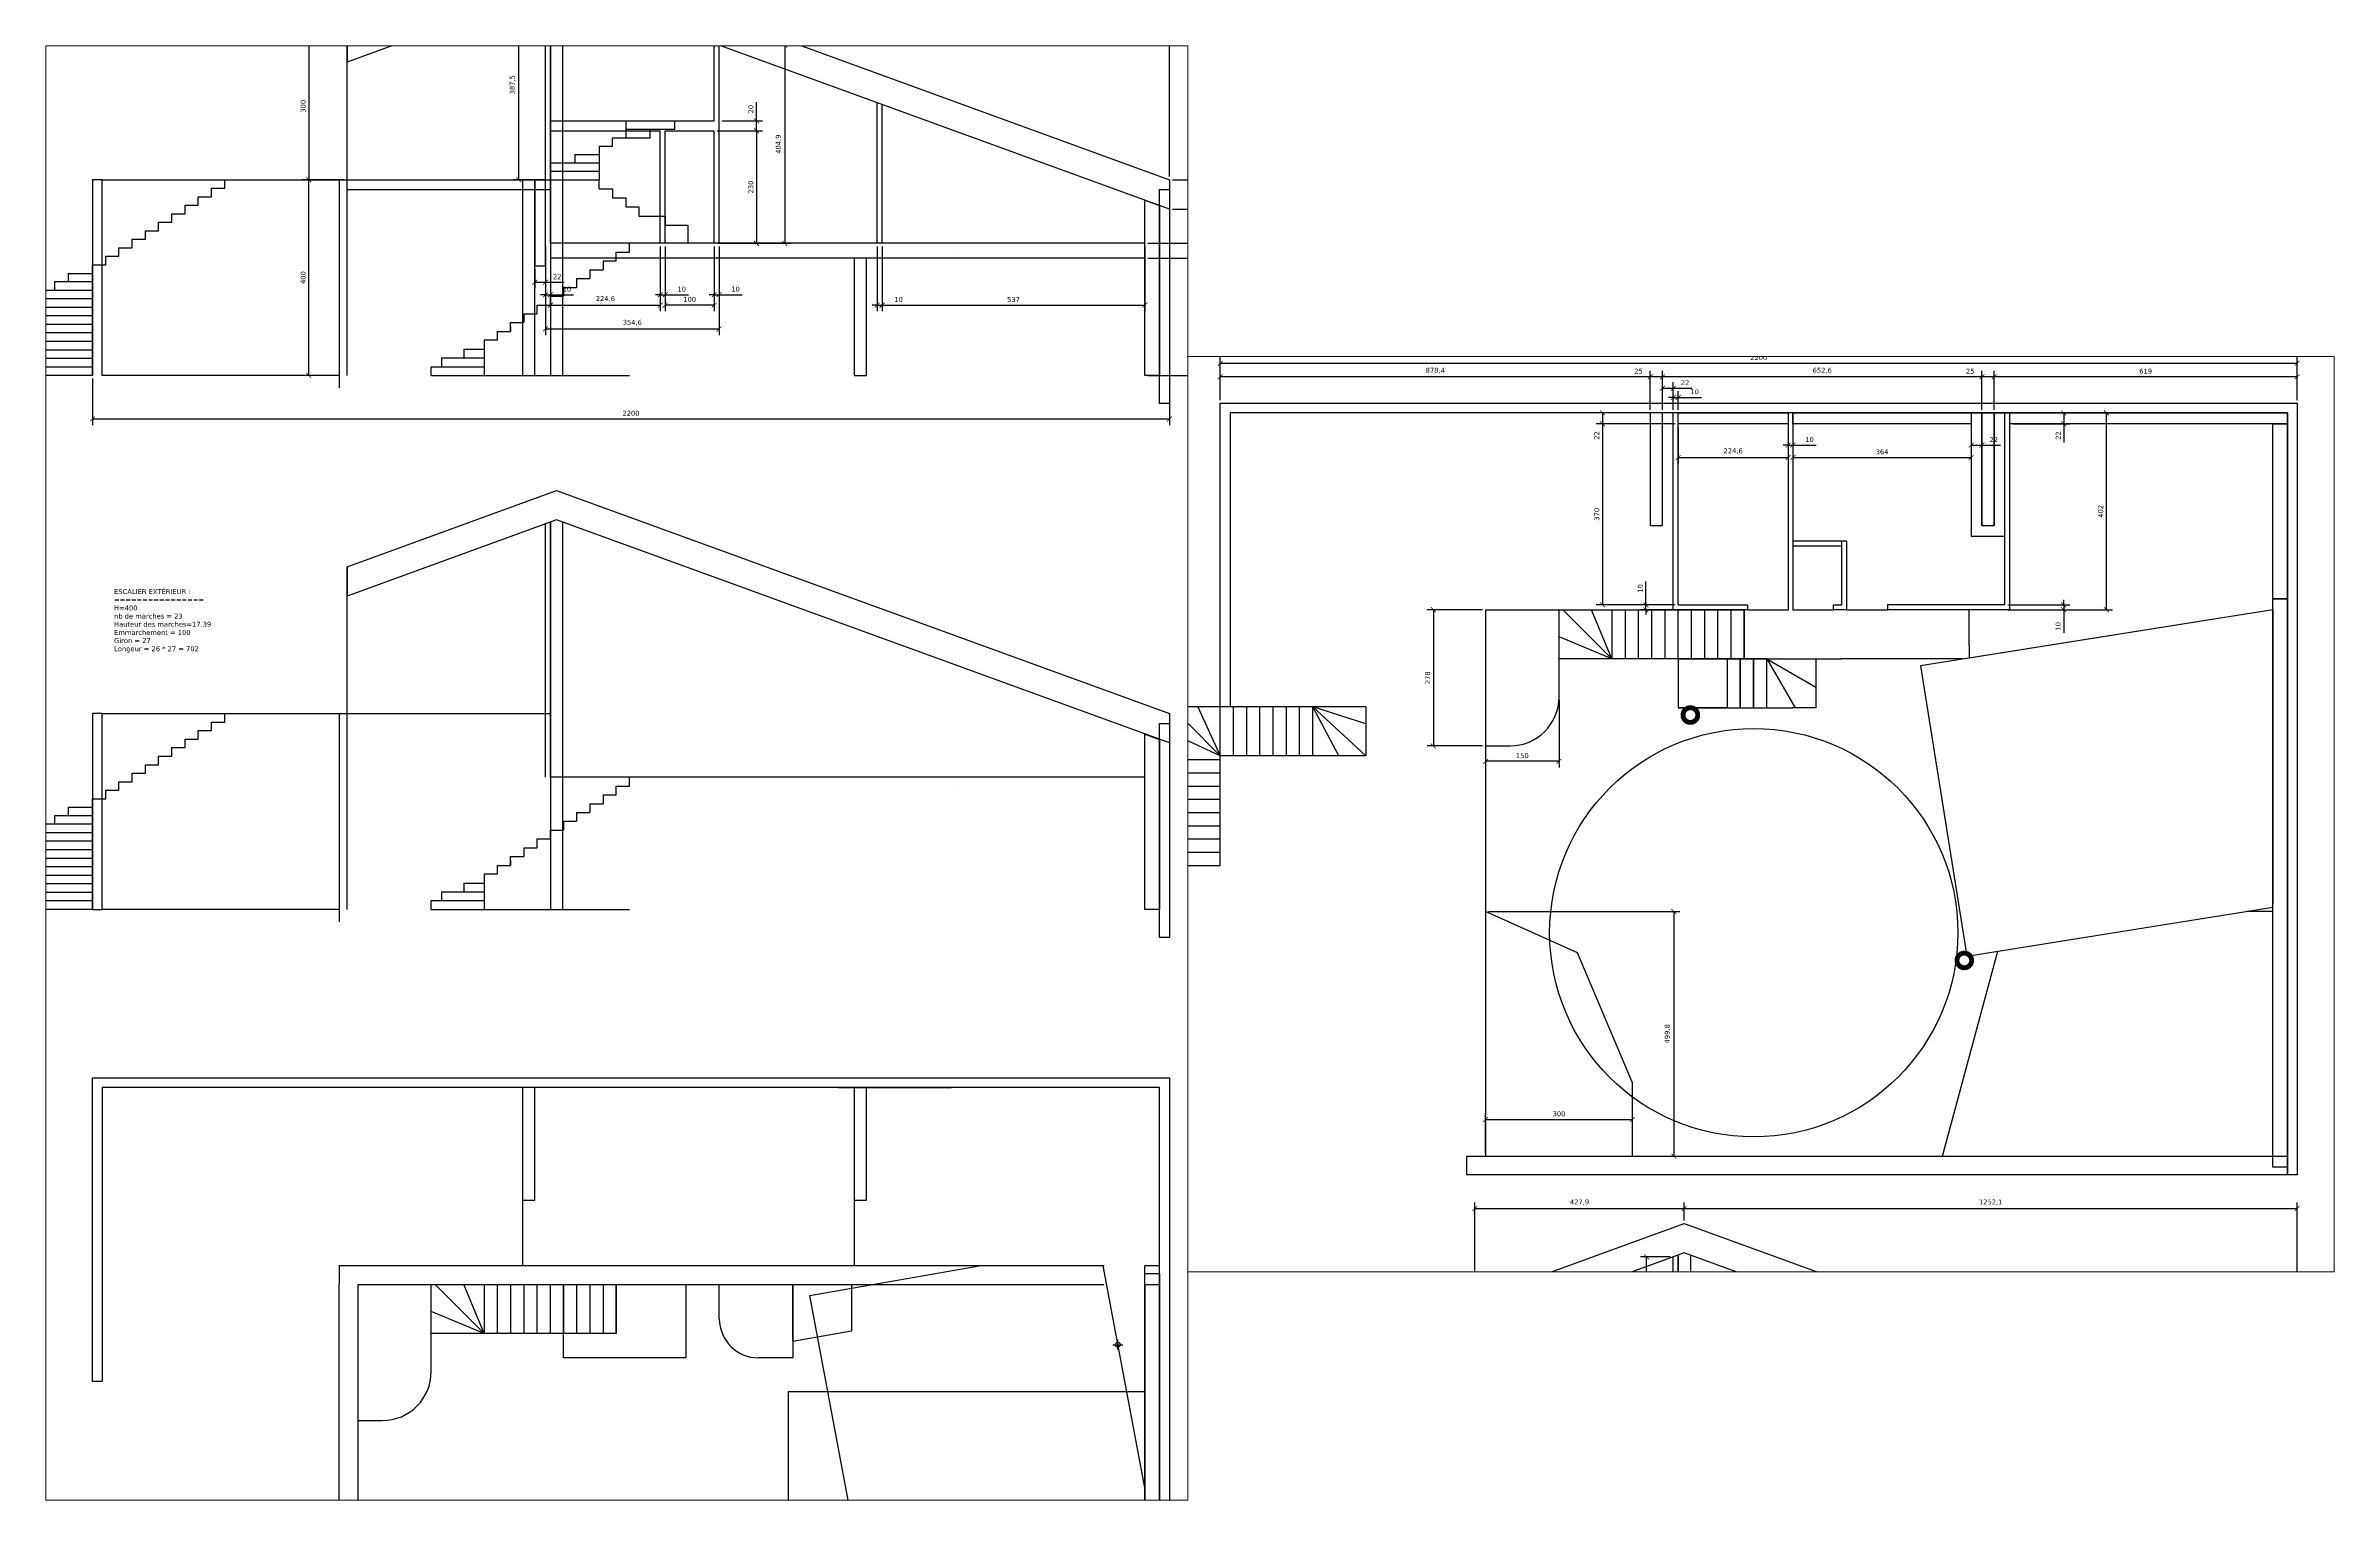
# Paper-space layout 'Layout1' of a CAD drawing. Header units: centimetres. Extents: x -23 to 444, y 0 to 297.
# The model-space entities are those that its viewports show. They can reach past a viewport. Long polylines and large blocks are cut down to what shows.
import ezdxf

# ---------------------------------------------------------------- set-up
doc = ezdxf.new("R2010")
doc.units = ezdxf.units.CM
doc.header["$PDMODE"] = 34
doc.header["$PDSIZE"] = 100
for name, color, linetype in [('A-FP 1', 2, 'Continuous'), ('A-POTEAU', 44, 'Continuous'), ('A-Roof', 2, 'Continuous'), ('A-Wall', 30, 'Continuous'), ('AC-Calcul ratios', 4, 'Continuous'), ('Dimensions', 6, 'Continuous'), ('DONUT', 240, 'Continuous'), ('DRAFTS', 6, 'Continuous'), ('E-STAIRS', 22, 'Continuous'), ('I-Cloison', 11, 'Continuous'), ('I-STAIRS', 44, 'Continuous'), ('IS-Ouate', 253, 'Continuous'), ('Isolant pourtour radier', 36, 'Continuous'), ('Meubles', 3, 'Continuous'), ('Mur de soutenement', 1, 'Continuous'), ('Portes', 3, 'Continuous'), ('Title Block', 250, 'Continuous'), ('trash', 4, 'Continuous')]:
    doc.layers.add(name, color=color, linetype=linetype)
doc.layers.add('canalisations', color=1, linetype='Continuous', true_color=0xff0000)
doc.styles.add('Seb', font='Verdana.ttf')
doc.dimstyles.new('d', dxfattribs={"dimtxt": 1, "dimasz": 1, "dimexe": 1.25, "dimexo": 0.625, "dimtad": 1, "dimdec": 1, "dimlfac": 0.1, "dimtxsty": 'Seb', "dimblk": 'ARCHTICK', "dimblk1": 'ARCHTICK', "dimblk2": 'ARCHTICK', "dimcen": 2.5, "dimclrd": 256, "dimclre": 256, "dimadec": 0, "dimazin": 0, "dimtfac": 1, "dimtdec": 1, "dimtmove": 0, "dimatfit": 3, "dimldrblk": 'ARCHTICK', "dimfxl": 1, "dimlwd": -1, "dimlwe": -1, "dimarcsym": 0})

# ---------------------------------------------------------------- blocks, each defined once
blk = doc.blocks.new('A$C85e816c1')
at = {"layer": 'DONUT', "const_width": 100}
blk.add_lwpolyline([(-150, 0, 1), (150, 0, 1)], format="xyb", close=True, dxfattribs=at)
blk = doc.blocks.new('_ArchTick')
at = {"color": 0, "linetype": 'ByBlock', "const_width": 0.15}
blk.add_lwpolyline([(-0.5, -0.5), (0.5, 0.5)], dxfattribs=at)
blk = doc.blocks.new('*D53')
at = {"layer": 'Defpoints', "color": 0, "transparency": 16777216}
for p in [(55586, 24948), (77586, 24948), (77586, 24062)]:
    blk.add_point(p, dxfattribs=at)
at = {"layer": 'Dimensions', "transparency": 16777216}
for p, q in [((55586, 24885), (55586, 23937)), ((77586, 24885), (77586, 23937)), ((55586, 24062), (77586, 24062))]:
    blk.add_line(p, q, dxfattribs=at)
at = {"layer": 'Dimensions', "transparency": 16777216, "xscale": 100, "yscale": 100, "zscale": 100, "rotation": 180}
blk.add_blockref('_ArchTick', (55586, 24062), dxfattribs=at)
at = {"layer": 'Dimensions', "transparency": 16777216, "xscale": 100, "yscale": 100, "zscale": 100}
blk.add_blockref('_ArchTick', (77586, 24062), dxfattribs=at)
at = {"layer": 'Dimensions', "color": 0, "transparency": 16777216, "insert": (66586, 24177), "char_height": 100, "attachment_point": 5, "style": 'Seb'}
blk.add_mtext('2200', dxfattribs=at)
blk = doc.blocks.new('*D54')
at = {"layer": 'Defpoints', "color": 0, "transparency": 16777216}
for p in [(65065, 33811), (65065, 33505), (60786, 31948)]:
    blk.add_point(p, dxfattribs=at)
at = {"layer": 'Dimensions', "transparency": 16777216}
for p, q in [((60786, 32010), (60786, 33936)), ((60786, 33811), (65065, 33811)), ((65065, 33568), (65065, 33936))]:
    blk.add_line(p, q, dxfattribs=at)
at = {"layer": 'Dimensions', "transparency": 16777216, "xscale": 100, "yscale": 100, "zscale": 100, "rotation": 180}
blk.add_blockref('_ArchTick', (60786, 33811), dxfattribs=at)
at = {"layer": 'Dimensions', "transparency": 16777216, "xscale": 100, "yscale": 100, "zscale": 100}
blk.add_blockref('_ArchTick', (65065, 33811), dxfattribs=at)
at = {"layer": 'Dimensions', "color": 0, "transparency": 16777216, "insert": (62925, 33937), "char_height": 100, "attachment_point": 5, "style": 'Seb'}
blk.add_mtext('427,9', dxfattribs=at)
blk = doc.blocks.new('*D55')
at = {"layer": 'Defpoints', "color": 0, "transparency": 16777216}
for p in [(77586, 33811), (65065, 33505), (77586, 28948)]:
    blk.add_point(p, dxfattribs=at)
at = {"layer": 'Dimensions', "transparency": 16777216}
for p, q in [((65065, 33568), (65065, 33936)), ((65065, 33811), (77586, 33811)), ((77586, 29010), (77586, 33936))]:
    blk.add_line(p, q, dxfattribs=at)
at = {"layer": 'Dimensions', "transparency": 16777216, "xscale": 100, "yscale": 100, "zscale": 100, "rotation": 180}
blk.add_blockref('_ArchTick', (65065, 33811), dxfattribs=at)
at = {"layer": 'Dimensions', "transparency": 16777216, "xscale": 100, "yscale": 100, "zscale": 100}
blk.add_blockref('_ArchTick', (77586, 33811), dxfattribs=at)
at = {"layer": 'Dimensions', "color": 0, "transparency": 16777216, "insert": (71325, 33937), "char_height": 100, "attachment_point": 5, "style": 'Seb'}
blk.add_mtext('1252,1', dxfattribs=at)
blk = doc.blocks.new('*D56')
at = {"layer": 'Defpoints', "color": 0, "transparency": 16777216}
for p in [(77086, 27348), (77086, 24948), (78393, 24948)]:
    blk.add_point(p, dxfattribs=at)
at = {"layer": 'Dimensions', "transparency": 16777216}
for p, q in [((77148, 27348), (78518, 27348)), ((78393, 27348), (78393, 24948)), ((77148, 24948), (78518, 24948))]:
    blk.add_line(p, q, dxfattribs=at)
at = {"layer": 'Dimensions', "transparency": 16777216, "xscale": 100, "yscale": 100, "zscale": 100}
for p, rotation in [((78393, 27348), 90), ((78393, 24948), 270)]:
    blk.add_blockref('_ArchTick', p, dxfattribs=dict(at, rotation=rotation))
at = {"layer": 'Dimensions', "color": 0, "transparency": 16777216, "insert": (78278, 26148), "char_height": 100, "attachment_point": 5, "rotation": 90, "style": 'Seb'}
blk.add_mtext('240', dxfattribs=at)
blk = doc.blocks.new('*D57')
at = {"layer": 'Defpoints', "color": 0, "transparency": 16777216}
for p in [(77086, 27648), (77086, 27348), (78393, 27348)]:
    blk.add_point(p, dxfattribs=at)
at = {"layer": 'Dimensions', "transparency": 16777216}
for p, q in [((77148, 27648), (78518, 27648)), ((78393, 27648), (78393, 27348)), ((77148, 27348), (78518, 27348))]:
    blk.add_line(p, q, dxfattribs=at)
at = {"layer": 'Dimensions', "transparency": 16777216, "xscale": 100, "yscale": 100, "zscale": 100}
for p, rotation in [((78393, 27648), 90), ((78393, 27348), 270)]:
    blk.add_blockref('_ArchTick', p, dxfattribs=dict(at, rotation=rotation))
at = {"layer": 'Dimensions', "color": 0, "transparency": 16777216, "insert": (78278, 27498), "char_height": 100, "attachment_point": 5, "rotation": 90, "style": 'Seb'}
blk.add_mtext('30', dxfattribs=at)
blk = doc.blocks.new('*D58')
at = {"layer": 'Defpoints', "color": 0, "transparency": 16777216}
for p in [(71716, 27648), (77086, 27648), (77086, 26386)]:
    blk.add_point(p, dxfattribs=at)
at = {"layer": 'Dimensions', "transparency": 16777216}
for p, q in [((71716, 27585), (71716, 26261)), ((77086, 27585), (77086, 26261)), ((71716, 26386), (77086, 26386))]:
    blk.add_line(p, q, dxfattribs=at)
at = {"layer": 'Dimensions', "transparency": 16777216, "xscale": 100, "yscale": 100, "zscale": 100, "rotation": 180}
blk.add_blockref('_ArchTick', (71716, 26386), dxfattribs=at)
at = {"layer": 'Dimensions', "transparency": 16777216, "xscale": 100, "yscale": 100, "zscale": 100}
blk.add_blockref('_ArchTick', (77086, 26386), dxfattribs=at)
at = {"layer": 'Dimensions', "color": 0, "transparency": 16777216, "insert": (74401, 26501), "char_height": 100, "attachment_point": 5, "style": 'Seb'}
blk.add_mtext('537', dxfattribs=at)
blk = doc.blocks.new('*D59')
at = {"layer": 'Defpoints', "color": 0, "transparency": 16777216}
for p in [(71616, 27648), (71716, 27648), (71716, 26386)]:
    blk.add_point(p, dxfattribs=at)
at = {"layer": 'Dimensions', "transparency": 16777216}
for p, q in [((71616, 27585), (71616, 26261)), ((71716, 27585), (71716, 26261)), ((71616, 26386), (71516, 26386)), ((71616, 26386), (71716, 26386)), ((71716, 26386), (72190, 26386))]:
    blk.add_line(p, q, dxfattribs=at)
at = {"layer": 'Dimensions', "transparency": 16777216, "xscale": 100, "yscale": 100, "zscale": 100}
blk.add_blockref('_ArchTick', (71616, 26386), dxfattribs=at)
at = {"layer": 'Dimensions', "transparency": 16777216, "xscale": 100, "yscale": 100, "zscale": 100, "rotation": 180}
blk.add_blockref('_ArchTick', (71716, 26386), dxfattribs=at)
at = {"layer": 'Dimensions', "color": 0, "transparency": 16777216, "insert": (72053, 26501), "char_height": 100, "attachment_point": 5, "style": 'Seb'}
blk.add_mtext('10', dxfattribs=at)
blk = doc.blocks.new('*D60')
at = {"layer": 'Defpoints', "color": 0, "transparency": 16777216}
for p in [(77586, 28348), (77586, 27648), (78393, 27648)]:
    blk.add_point(p, dxfattribs=at)
at = {"layer": 'Dimensions', "transparency": 16777216}
for p, q in [((77648, 28348), (78518, 28348)), ((78393, 28348), (78393, 27648)), ((77648, 27648), (78518, 27648))]:
    blk.add_line(p, q, dxfattribs=at)
at = {"layer": 'Dimensions', "transparency": 16777216, "xscale": 100, "yscale": 100, "zscale": 100}
for p, rotation in [((78393, 28348), 90), ((78393, 27648), 270)]:
    blk.add_blockref('_ArchTick', p, dxfattribs=dict(at, rotation=rotation))
at = {"layer": 'Dimensions', "color": 0, "transparency": 16777216, "insert": (78278, 27998), "char_height": 100, "attachment_point": 5, "rotation": 90, "style": 'Seb'}
blk.add_mtext('70', dxfattribs=at)
blk = doc.blocks.new('*D61')
at = {"layer": 'Defpoints', "color": 0, "transparency": 16777216}
for p in [(77586, 28948), (77586, 28348), (78393, 28348)]:
    blk.add_point(p, dxfattribs=at)
at = {"layer": 'Dimensions', "transparency": 16777216}
for p, q in [((77648, 28948), (78518, 28948)), ((78393, 28948), (78393, 28348)), ((77648, 28348), (78518, 28348))]:
    blk.add_line(p, q, dxfattribs=at)
at = {"layer": 'Dimensions', "transparency": 16777216, "xscale": 100, "yscale": 100, "zscale": 100}
for p, rotation in [((78393, 28948), 90), ((78393, 28348), 270)]:
    blk.add_blockref('_ArchTick', p, dxfattribs=dict(at, rotation=rotation))
at = {"layer": 'Dimensions', "color": 0, "transparency": 16777216, "insert": (78278, 28550), "char_height": 100, "attachment_point": 5, "rotation": 90, "style": 'Seb'}
blk.add_mtext('60', dxfattribs=at)
blk = doc.blocks.new('*D62')
at = {"layer": 'Defpoints', "color": 0, "transparency": 16777216}
for p in [(67286, 27648), (68286, 27648), (67286, 26386)]:
    blk.add_point(p, dxfattribs=at)
at = {"layer": 'Dimensions', "transparency": 16777216}
for p, q in [((67286, 27585), (67286, 26261)), ((68286, 27585), (68286, 26261)), ((68286, 26386), (67286, 26386))]:
    blk.add_line(p, q, dxfattribs=at)
at = {"layer": 'Dimensions', "transparency": 16777216, "xscale": 100, "yscale": 100, "zscale": 100, "rotation": 180}
blk.add_blockref('_ArchTick', (67286, 26386), dxfattribs=at)
at = {"layer": 'Dimensions', "transparency": 16777216, "xscale": 100, "yscale": 100, "zscale": 100}
blk.add_blockref('_ArchTick', (68286, 26386), dxfattribs=at)
at = {"layer": 'Dimensions', "color": 0, "transparency": 16777216, "insert": (67786, 26501), "char_height": 100, "attachment_point": 5, "style": 'Seb'}
blk.add_mtext('100', dxfattribs=at)
blk = doc.blocks.new('*D63')
at = {"layer": 'Defpoints', "color": 0, "transparency": 16777216}
for p in [(67186, 27648), (67286, 27648), (67286, 26598)]:
    blk.add_point(p, dxfattribs=at)
at = {"layer": 'Dimensions', "transparency": 16777216}
for p, q in [((67186, 27585), (67186, 26473)), ((67286, 27585), (67286, 26473)), ((67186, 26598), (67086, 26598)), ((67186, 26598), (67286, 26598)), ((67286, 26598), (67760, 26598))]:
    blk.add_line(p, q, dxfattribs=at)
at = {"layer": 'Dimensions', "transparency": 16777216, "xscale": 100, "yscale": 100, "zscale": 100}
blk.add_blockref('_ArchTick', (67186, 26598), dxfattribs=at)
at = {"layer": 'Dimensions', "transparency": 16777216, "xscale": 100, "yscale": 100, "zscale": 100, "rotation": 180}
blk.add_blockref('_ArchTick', (67286, 26598), dxfattribs=at)
at = {"layer": 'Dimensions', "color": 0, "transparency": 16777216, "insert": (67623, 26713), "char_height": 100, "attachment_point": 5, "style": 'Seb'}
blk.add_mtext('10', dxfattribs=at)
blk = doc.blocks.new('*D64')
at = {"layer": 'Defpoints', "color": 0, "transparency": 16777216}
for p in [(68286, 27648), (68386, 27648), (68386, 26598)]:
    blk.add_point(p, dxfattribs=at)
at = {"layer": 'Dimensions', "transparency": 16777216}
for p, q in [((68286, 27585), (68286, 26473)), ((68386, 27585), (68386, 26473)), ((68286, 26598), (68186, 26598)), ((68286, 26598), (68386, 26598)), ((68386, 26598), (68860, 26598))]:
    blk.add_line(p, q, dxfattribs=at)
at = {"layer": 'Dimensions', "transparency": 16777216, "xscale": 100, "yscale": 100, "zscale": 100}
blk.add_blockref('_ArchTick', (68286, 26598), dxfattribs=at)
at = {"layer": 'Dimensions', "transparency": 16777216, "xscale": 100, "yscale": 100, "zscale": 100, "rotation": 180}
blk.add_blockref('_ArchTick', (68386, 26598), dxfattribs=at)
at = {"layer": 'Dimensions', "color": 0, "transparency": 16777216, "insert": (68723, 26713), "char_height": 100, "attachment_point": 5, "style": 'Seb'}
blk.add_mtext('10', dxfattribs=at)
blk = doc.blocks.new('*D65')
at = {"layer": 'Defpoints', "color": 0, "transparency": 16777216}
for p in [(64940, 27648), (67186, 27648), (67186, 26386)]:
    blk.add_point(p, dxfattribs=at)
at = {"layer": 'Dimensions', "transparency": 16777216}
for p, q in [((64940, 27585), (64940, 26261)), ((67186, 27585), (67186, 26261)), ((64940, 26386), (67186, 26386))]:
    blk.add_line(p, q, dxfattribs=at)
at = {"layer": 'Dimensions', "transparency": 16777216, "xscale": 100, "yscale": 100, "zscale": 100, "rotation": 180}
blk.add_blockref('_ArchTick', (64940, 26386), dxfattribs=at)
at = {"layer": 'Dimensions', "transparency": 16777216, "xscale": 100, "yscale": 100, "zscale": 100}
blk.add_blockref('_ArchTick', (67186, 26386), dxfattribs=at)
at = {"layer": 'Dimensions', "color": 0, "transparency": 16777216, "insert": (66063, 26512), "char_height": 100, "attachment_point": 5, "style": 'Seb'}
blk.add_mtext('224,6', dxfattribs=at)
blk = doc.blocks.new('*D66')
at = {"layer": 'Defpoints', "color": 0, "transparency": 16777216}
for p in [(64840, 27648), (64940, 27648), (64940, 26598)]:
    blk.add_point(p, dxfattribs=at)
at = {"layer": 'Dimensions', "transparency": 16777216}
for p, q in [((64840, 27585), (64840, 26473)), ((64940, 27585), (64940, 26473)), ((64840, 26598), (64740, 26598)), ((64840, 26598), (64940, 26598)), ((64940, 26598), (65414, 26598))]:
    blk.add_line(p, q, dxfattribs=at)
at = {"layer": 'Dimensions', "transparency": 16777216, "xscale": 100, "yscale": 100, "zscale": 100}
blk.add_blockref('_ArchTick', (64840, 26598), dxfattribs=at)
at = {"layer": 'Dimensions', "transparency": 16777216, "xscale": 100, "yscale": 100, "zscale": 100, "rotation": 180}
blk.add_blockref('_ArchTick', (64940, 26598), dxfattribs=at)
at = {"layer": 'Dimensions', "color": 0, "transparency": 16777216, "insert": (65277, 26713), "char_height": 100, "attachment_point": 5, "style": 'Seb'}
blk.add_mtext('10', dxfattribs=at)
blk = doc.blocks.new('*D67')
at = {"layer": 'Defpoints', "color": 0, "transparency": 16777216}
for p in [(64620, 27188), (64840, 27188), (64840, 26853)]:
    blk.add_point(p, dxfattribs=at)
at = {"layer": 'Dimensions', "transparency": 16777216}
for p, q in [((64620, 27125), (64620, 26728)), ((64840, 27125), (64840, 26728)), ((64620, 26853), (64840, 26853)), ((64840, 26853), (65221, 26853))]:
    blk.add_line(p, q, dxfattribs=at)
at = {"layer": 'Dimensions', "transparency": 16777216, "xscale": 100, "yscale": 100, "zscale": 100, "rotation": 180}
blk.add_blockref('_ArchTick', (64620, 26853), dxfattribs=at)
at = {"layer": 'Dimensions', "transparency": 16777216, "xscale": 100, "yscale": 100, "zscale": 100}
blk.add_blockref('_ArchTick', (64840, 26853), dxfattribs=at)
at = {"layer": 'Dimensions', "color": 0, "transparency": 16777216, "insert": (65080, 26966), "char_height": 100, "attachment_point": 5, "style": 'Seb'}
blk.add_mtext('22', dxfattribs=at)
blk = doc.blocks.new('*D68')
at = {"layer": 'Defpoints', "color": 0, "transparency": 16777216}
for p in [(68386, 31696), (68386, 27648), (69729, 27648)]:
    blk.add_point(p, dxfattribs=at)
at = {"layer": 'Dimensions', "transparency": 16777216}
for p, q in [((68448, 31696), (69854, 31696)), ((69729, 31696), (69729, 27648)), ((68448, 27648), (69854, 27648))]:
    blk.add_line(p, q, dxfattribs=at)
at = {"layer": 'Dimensions', "transparency": 16777216, "xscale": 100, "yscale": 100, "zscale": 100}
for p, rotation in [((69729, 31696), 90), ((69729, 27648), 270)]:
    blk.add_blockref('_ArchTick', p, dxfattribs=dict(at, rotation=rotation))
at = {"layer": 'Dimensions', "color": 0, "transparency": 16777216, "insert": (69603, 29672), "char_height": 100, "attachment_point": 5, "rotation": 90, "style": 'Seb'}
blk.add_mtext('404,9', dxfattribs=at)
blk = doc.blocks.new('*D69')
at = {"layer": 'Defpoints', "color": 0, "transparency": 16777216}
for p in [(68286, 29948), (68286, 27648), (69151, 27648)]:
    blk.add_point(p, dxfattribs=at)
at = {"layer": 'Dimensions', "transparency": 16777216}
for p, q in [((68348, 29948), (69276, 29948)), ((69151, 29948), (69151, 27648)), ((68348, 27648), (69276, 27648))]:
    blk.add_line(p, q, dxfattribs=at)
at = {"layer": 'Dimensions', "transparency": 16777216, "xscale": 100, "yscale": 100, "zscale": 100}
for p, rotation in [((69151, 29948), 90), ((69151, 27648), 270)]:
    blk.add_blockref('_ArchTick', p, dxfattribs=dict(at, rotation=rotation))
at = {"layer": 'Dimensions', "color": 0, "transparency": 16777216, "insert": (69036, 28798), "char_height": 100, "attachment_point": 5, "rotation": 90, "style": 'Seb'}
blk.add_mtext('230', dxfattribs=at)
blk = doc.blocks.new('*D70')
at = {"layer": 'Defpoints', "color": 0, "transparency": 16777216}
for p in [(64840, 27648), (68386, 27648), (68386, 25901)]:
    blk.add_point(p, dxfattribs=at)
at = {"layer": 'Dimensions', "transparency": 16777216}
for p, q in [((64840, 27585), (64840, 25776)), ((68386, 27585), (68386, 25776)), ((64840, 25901), (68386, 25901))]:
    blk.add_line(p, q, dxfattribs=at)
at = {"layer": 'Dimensions', "transparency": 16777216, "xscale": 100, "yscale": 100, "zscale": 100, "rotation": 180}
blk.add_blockref('_ArchTick', (64840, 25901), dxfattribs=at)
at = {"layer": 'Dimensions', "transparency": 16777216, "xscale": 100, "yscale": 100, "zscale": 100}
blk.add_blockref('_ArchTick', (68386, 25901), dxfattribs=at)
at = {"layer": 'Dimensions', "color": 0, "transparency": 16777216, "insert": (66613, 26027), "char_height": 100, "attachment_point": 5, "style": 'Seb'}
blk.add_mtext('354,6', dxfattribs=at)
blk = doc.blocks.new('*D71')
at = {"layer": 'Defpoints', "color": 0, "transparency": 16777216}
for p in [(68386, 30148), (68386, 29948), (69151, 30148)]:
    blk.add_point(p, dxfattribs=at)
at = {"layer": 'Dimensions', "transparency": 16777216}
for p, q in [((69151, 30148), (69151, 30529)), ((68448, 30148), (69276, 30148)), ((68448, 29948), (69276, 29948)), ((69151, 29948), (69151, 30148))]:
    blk.add_line(p, q, dxfattribs=at)
at = {"layer": 'Dimensions', "transparency": 16777216, "xscale": 100, "yscale": 100, "zscale": 100}
for p, rotation in [((69151, 30148), 90), ((69151, 29948), 270)]:
    blk.add_blockref('_ArchTick', p, dxfattribs=dict(at, rotation=rotation))
at = {"layer": 'Dimensions', "color": 0, "transparency": 16777216, "insert": (69036, 30388), "char_height": 100, "attachment_point": 5, "rotation": 90, "style": 'Seb'}
blk.add_mtext('20', dxfattribs=at)
blk = doc.blocks.new('*D72')
at = {"layer": 'Defpoints', "color": 0, "transparency": 16777216}
for p in [(64295, 32823), (64840, 32823), (64840, 28948)]:
    blk.add_point(p, dxfattribs=at)
at = {"layer": 'Dimensions', "transparency": 16777216}
for p, q in [((64777, 32823), (64170, 32823)), ((64295, 28948), (64295, 32823)), ((64777, 28948), (64170, 28948))]:
    blk.add_line(p, q, dxfattribs=at)
at = {"layer": 'Dimensions', "transparency": 16777216, "xscale": 100, "yscale": 100, "zscale": 100}
for p, rotation in [((64295, 32823), 90), ((64295, 28948), 270)]:
    blk.add_blockref('_ArchTick', p, dxfattribs=dict(at, rotation=rotation))
at = {"layer": 'Dimensions', "color": 0, "transparency": 16777216, "insert": (64169, 30886), "char_height": 100, "attachment_point": 5, "rotation": 90, "style": 'Seb'}
blk.add_mtext('387,5', dxfattribs=at)
blk = doc.blocks.new('*D73')
at = {"layer": 'Defpoints', "color": 0, "transparency": 16777216}
for p in [(60786, 31948), (60004, 28948), (60786, 28948)]:
    blk.add_point(p, dxfattribs=at)
at = {"layer": 'Dimensions', "transparency": 16777216}
for p, q in [((60723, 31948), (59879, 31948)), ((60004, 31948), (60004, 28948)), ((60723, 28948), (59879, 28948))]:
    blk.add_line(p, q, dxfattribs=at)
at = {"layer": 'Dimensions', "transparency": 16777216, "xscale": 100, "yscale": 100, "zscale": 100}
for p, rotation in [((60004, 31948), 90), ((60004, 28948), 270)]:
    blk.add_blockref('_ArchTick', p, dxfattribs=dict(at, rotation=rotation))
at = {"layer": 'Dimensions', "color": 0, "transparency": 16777216, "insert": (59889, 30448), "char_height": 100, "attachment_point": 5, "rotation": 90, "style": 'Seb'}
blk.add_mtext('300', dxfattribs=at)
blk = doc.blocks.new('*D74')
at = {"layer": 'Defpoints', "color": 0, "transparency": 16777216}
for p in [(60004, 28948), (60626, 28948), (60626, 24948)]:
    blk.add_point(p, dxfattribs=at)
at = {"layer": 'Dimensions', "transparency": 16777216}
for p, q in [((60563, 28948), (59879, 28948)), ((60004, 24948), (60004, 28948)), ((60563, 24948), (59879, 24948))]:
    blk.add_line(p, q, dxfattribs=at)
at = {"layer": 'Dimensions', "transparency": 16777216, "xscale": 100, "yscale": 100, "zscale": 100}
for p, rotation in [((60004, 28948), 90), ((60004, 24948), 270)]:
    blk.add_blockref('_ArchTick', p, dxfattribs=dict(at, rotation=rotation))
at = {"layer": 'Dimensions', "color": 0, "transparency": 16777216, "insert": (59889, 26948), "char_height": 100, "attachment_point": 5, "rotation": 90, "style": 'Seb'}
blk.add_mtext('400', dxfattribs=at)
blk = doc.blocks.new('*D76')
at = {"layer": 'Defpoints', "color": 0, "transparency": 16777216}
for p in [(64006, 35630), (61006, 34878), (64006, 34880)]:
    blk.add_point(p, dxfattribs=at)
at = {"layer": 'Dimensions', "transparency": 16777216}
for p, q in [((61006, 34941), (61006, 35755)), ((61006, 35630), (64006, 35630)), ((64006, 34943), (64006, 35755))]:
    blk.add_line(p, q, dxfattribs=at)
at = {"layer": 'Dimensions', "transparency": 16777216, "xscale": 100, "yscale": 100, "zscale": 100, "rotation": 180}
blk.add_blockref('_ArchTick', (61006, 35630), dxfattribs=at)
at = {"layer": 'Dimensions', "transparency": 16777216, "xscale": 100, "yscale": 100, "zscale": 100}
blk.add_blockref('_ArchTick', (64006, 35630), dxfattribs=at)
at = {"layer": 'Dimensions', "color": 0, "transparency": 16777216, "insert": (62506, 35745), "char_height": 100, "attachment_point": 5, "style": 'Seb'}
blk.add_mtext('300', dxfattribs=at)
blk = doc.blocks.new('*D77')
at = {"layer": 'Defpoints', "color": 0, "transparency": 16777216}
for p in [(61006, 39878), (64006, 34880), (64850, 34880)]:
    blk.add_point(p, dxfattribs=at)
at = {"layer": 'Dimensions', "transparency": 16777216}
for p, q in [((61068, 39878), (64975, 39878)), ((64850, 39878), (64850, 34880)), ((64068, 34880), (64975, 34880))]:
    blk.add_line(p, q, dxfattribs=at)
at = {"layer": 'Dimensions', "transparency": 16777216, "xscale": 100, "yscale": 100, "zscale": 100}
for p, rotation in [((64850, 39878), 90), ((64850, 34880), 270)]:
    blk.add_blockref('_ArchTick', p, dxfattribs=dict(at, rotation=rotation))
at = {"layer": 'Dimensions', "color": 0, "transparency": 16777216, "insert": (64723, 37379), "char_height": 100, "attachment_point": 5, "rotation": 90, "style": 'Seb'}
blk.add_mtext('499,8', dxfattribs=at)
blk = doc.blocks.new('*D78')
at = {"layer": 'Defpoints', "color": 0, "transparency": 16777216}
for p in [(61006, 44258), (62506, 44258), (61006, 42943)]:
    blk.add_point(p, dxfattribs=at)
at = {"layer": 'Dimensions', "transparency": 16777216}
for p, q in [((61006, 44196), (61006, 42818)), ((62506, 44196), (62506, 42818)), ((62506, 42943), (61006, 42943))]:
    blk.add_line(p, q, dxfattribs=at)
at = {"layer": 'Dimensions', "transparency": 16777216, "xscale": 100, "yscale": 100, "zscale": 100, "rotation": 180}
blk.add_blockref('_ArchTick', (61006, 42943), dxfattribs=at)
at = {"layer": 'Dimensions', "transparency": 16777216, "xscale": 100, "yscale": 100, "zscale": 100}
blk.add_blockref('_ArchTick', (62506, 42943), dxfattribs=at)
at = {"layer": 'Dimensions', "color": 0, "transparency": 16777216, "insert": (61756, 43058), "char_height": 100, "attachment_point": 5, "style": 'Seb'}
blk.add_mtext('150', dxfattribs=at)
blk = doc.blocks.new('*D79')
at = {"layer": 'Defpoints', "color": 0, "transparency": 16777216}
for p in [(61006, 46038), (59939, 43258), (61006, 43258)]:
    blk.add_point(p, dxfattribs=at)
at = {"layer": 'Dimensions', "transparency": 16777216}
for p, q in [((60943, 46038), (59814, 46038)), ((59939, 46038), (59939, 43258)), ((60943, 43258), (59814, 43258))]:
    blk.add_line(p, q, dxfattribs=at)
at = {"layer": 'Dimensions', "transparency": 16777216, "xscale": 100, "yscale": 100, "zscale": 100}
for p, rotation in [((59939, 46038), 90), ((59939, 43258), 270)]:
    blk.add_blockref('_ArchTick', p, dxfattribs=dict(at, rotation=rotation))
at = {"layer": 'Dimensions', "color": 0, "transparency": 16777216, "insert": (59824, 44648), "char_height": 100, "attachment_point": 5, "rotation": 90, "style": 'Seb'}
blk.add_mtext('278', dxfattribs=at)
blk = doc.blocks.new('*D80')
at = {"layer": 'Defpoints', "color": 0, "transparency": 16777216}
for p in [(71716, 50058), (73689, 50058), (71756, 46038)]:
    blk.add_point(p, dxfattribs=at)
at = {"layer": 'Dimensions', "transparency": 16777216}
for p, q in [((71778, 50058), (73814, 50058)), ((73689, 46038), (73689, 50058)), ((71818, 46038), (73814, 46038))]:
    blk.add_line(p, q, dxfattribs=at)
at = {"layer": 'Dimensions', "transparency": 16777216, "xscale": 100, "yscale": 100, "zscale": 100}
for p, rotation in [((73689, 50058), 90), ((73689, 46038), 270)]:
    blk.add_blockref('_ArchTick', p, dxfattribs=dict(at, rotation=rotation))
at = {"layer": 'Dimensions', "color": 0, "transparency": 16777216, "insert": (73574, 48048), "char_height": 100, "attachment_point": 5, "rotation": 90, "style": 'Seb'}
blk.add_mtext('402', dxfattribs=at)
blk = doc.blocks.new('*D81')
at = {"layer": 'Defpoints', "color": 0, "transparency": 16777216}
for p in [(71616, 46138), (71616, 46038), (72816, 46038)]:
    blk.add_point(p, dxfattribs=at)
at = {"layer": 'Dimensions', "transparency": 16777216}
for p, q in [((71678, 46138), (72941, 46138)), ((71678, 46038), (72941, 46038)), ((72816, 46138), (72816, 46238)), ((72816, 46138), (72816, 46038)), ((72816, 46038), (72816, 45564))]:
    blk.add_line(p, q, dxfattribs=at)
at = {"layer": 'Dimensions', "transparency": 16777216, "xscale": 100, "yscale": 100, "zscale": 100}
for p, rotation in [((72816, 46138), 270), ((72816, 46038), 90)]:
    blk.add_blockref('_ArchTick', p, dxfattribs=dict(at, rotation=rotation))
at = {"layer": 'Dimensions', "color": 0, "transparency": 16777216, "insert": (72701, 45701), "char_height": 100, "attachment_point": 5, "rotation": 90, "style": 'Seb'}
blk.add_mtext('10', dxfattribs=at)
blk = doc.blocks.new('*D82')
at = {"layer": 'Defpoints', "color": 0, "transparency": 16777216}
for p in [(71716, 50058), (71716, 49838), (72816, 49838)]:
    blk.add_point(p, dxfattribs=at)
at = {"layer": 'Dimensions', "transparency": 16777216}
for p, q in [((71778, 50058), (72941, 50058)), ((72816, 50058), (72816, 49838)), ((71778, 49838), (72941, 49838)), ((72816, 49838), (72816, 49457))]:
    blk.add_line(p, q, dxfattribs=at)
at = {"layer": 'Dimensions', "transparency": 16777216, "xscale": 100, "yscale": 100, "zscale": 100}
for p, rotation in [((72816, 50058), 90), ((72816, 49838), 270)]:
    blk.add_blockref('_ArchTick', p, dxfattribs=dict(at, rotation=rotation))
at = {"layer": 'Dimensions', "color": 0, "transparency": 16777216, "insert": (72703, 49598), "char_height": 100, "attachment_point": 5, "rotation": 90, "style": 'Seb'}
blk.add_mtext('22', dxfattribs=at)
blk = doc.blocks.new('*D83')
at = {"layer": 'Defpoints', "color": 0, "transparency": 16777216}
for p in [(77586, 51072), (55586, 50258), (77586, 50258)]:
    blk.add_point(p, dxfattribs=at)
at = {"layer": 'Dimensions', "transparency": 16777216}
for p, q in [((55586, 50321), (55586, 51197)), ((55586, 51072), (77586, 51072)), ((77586, 50321), (77586, 51197))]:
    blk.add_line(p, q, dxfattribs=at)
at = {"layer": 'Dimensions', "transparency": 16777216, "xscale": 100, "yscale": 100, "zscale": 100, "rotation": 180}
blk.add_blockref('_ArchTick', (55586, 51072), dxfattribs=at)
at = {"layer": 'Dimensions', "transparency": 16777216, "xscale": 100, "yscale": 100, "zscale": 100}
blk.add_blockref('_ArchTick', (77586, 51072), dxfattribs=at)
at = {"layer": 'Dimensions', "color": 0, "transparency": 16777216, "insert": (66586, 51187), "char_height": 100, "attachment_point": 5, "style": 'Seb'}
blk.add_mtext('2200', dxfattribs=at)
blk = doc.blocks.new('*D84')
at = {"layer": 'Defpoints', "color": 0, "transparency": 16777216}
for p in [(71396, 50795), (71396, 50258), (77586, 50258)]:
    blk.add_point(p, dxfattribs=at)
at = {"layer": 'Dimensions', "transparency": 16777216}
for p, q in [((71396, 50321), (71396, 50920)), ((77586, 50795), (71396, 50795)), ((77586, 50321), (77586, 50920))]:
    blk.add_line(p, q, dxfattribs=at)
at = {"layer": 'Dimensions', "transparency": 16777216, "xscale": 100, "yscale": 100, "zscale": 100, "rotation": 180}
blk.add_blockref('_ArchTick', (71396, 50795), dxfattribs=at)
at = {"layer": 'Dimensions', "transparency": 16777216, "xscale": 100, "yscale": 100, "zscale": 100}
blk.add_blockref('_ArchTick', (77586, 50795), dxfattribs=at)
at = {"layer": 'Dimensions', "color": 0, "transparency": 16777216, "insert": (74491, 50909), "char_height": 100, "attachment_point": 5, "style": 'Seb'}
blk.add_mtext('619', dxfattribs=at)
blk = doc.blocks.new('*D85')
at = {"layer": 'Defpoints', "color": 0, "transparency": 16777216}
for p in [(71146, 50795), (71146, 50058), (71396, 50058)]:
    blk.add_point(p, dxfattribs=at)
at = {"layer": 'Dimensions', "transparency": 16777216}
for p, q in [((71146, 50795), (70766, 50795)), ((71146, 50121), (71146, 50920)), ((71396, 50795), (71146, 50795)), ((71396, 50121), (71396, 50920))]:
    blk.add_line(p, q, dxfattribs=at)
at = {"layer": 'Dimensions', "transparency": 16777216, "xscale": 100, "yscale": 100, "zscale": 100, "rotation": 180}
blk.add_blockref('_ArchTick', (71146, 50795), dxfattribs=at)
at = {"layer": 'Dimensions', "transparency": 16777216, "xscale": 100, "yscale": 100, "zscale": 100}
blk.add_blockref('_ArchTick', (71396, 50795), dxfattribs=at)
at = {"layer": 'Dimensions', "color": 0, "transparency": 16777216, "insert": (70906, 50909), "char_height": 100, "attachment_point": 5, "style": 'Seb'}
blk.add_mtext('25', dxfattribs=at)
blk = doc.blocks.new('*D86')
at = {"layer": 'Defpoints', "color": 0, "transparency": 16777216}
for p in [(64620, 50795), (64620, 50058), (71146, 50058)]:
    blk.add_point(p, dxfattribs=at)
at = {"layer": 'Dimensions', "transparency": 16777216}
for p, q in [((64620, 50121), (64620, 50920)), ((71146, 50795), (64620, 50795)), ((71146, 50121), (71146, 50920))]:
    blk.add_line(p, q, dxfattribs=at)
at = {"layer": 'Dimensions', "transparency": 16777216, "xscale": 100, "yscale": 100, "zscale": 100, "rotation": 180}
blk.add_blockref('_ArchTick', (64620, 50795), dxfattribs=at)
at = {"layer": 'Dimensions', "transparency": 16777216, "xscale": 100, "yscale": 100, "zscale": 100}
blk.add_blockref('_ArchTick', (71146, 50795), dxfattribs=at)
at = {"layer": 'Dimensions', "color": 0, "transparency": 16777216, "insert": (67883, 50921), "char_height": 100, "attachment_point": 5, "style": 'Seb'}
blk.add_mtext('652,6', dxfattribs=at)
blk = doc.blocks.new('*D87')
at = {"layer": 'Defpoints', "color": 0, "transparency": 16777216}
for p in [(64370, 50795), (64370, 50058), (64620, 50058)]:
    blk.add_point(p, dxfattribs=at)
at = {"layer": 'Dimensions', "transparency": 16777216}
for p, q in [((64370, 50795), (63990, 50795)), ((64370, 50121), (64370, 50920)), ((64620, 50795), (64370, 50795)), ((64620, 50121), (64620, 50920))]:
    blk.add_line(p, q, dxfattribs=at)
at = {"layer": 'Dimensions', "transparency": 16777216, "xscale": 100, "yscale": 100, "zscale": 100, "rotation": 180}
blk.add_blockref('_ArchTick', (64370, 50795), dxfattribs=at)
at = {"layer": 'Dimensions', "transparency": 16777216, "xscale": 100, "yscale": 100, "zscale": 100}
blk.add_blockref('_ArchTick', (64620, 50795), dxfattribs=at)
at = {"layer": 'Dimensions', "color": 0, "transparency": 16777216, "insert": (64130, 50909), "char_height": 100, "attachment_point": 5, "style": 'Seb'}
blk.add_mtext('25', dxfattribs=at)
blk = doc.blocks.new('*D88')
at = {"layer": 'Defpoints', "color": 0, "transparency": 16777216}
for p in [(55586, 50795), (55586, 50258), (64370, 50258)]:
    blk.add_point(p, dxfattribs=at)
at = {"layer": 'Dimensions', "transparency": 16777216}
for p, q in [((55586, 50321), (55586, 50920)), ((64370, 50795), (55586, 50795)), ((64370, 50321), (64370, 50920))]:
    blk.add_line(p, q, dxfattribs=at)
at = {"layer": 'Dimensions', "transparency": 16777216, "xscale": 100, "yscale": 100, "zscale": 100, "rotation": 180}
blk.add_blockref('_ArchTick', (55586, 50795), dxfattribs=at)
at = {"layer": 'Dimensions', "transparency": 16777216, "xscale": 100, "yscale": 100, "zscale": 100}
blk.add_blockref('_ArchTick', (64370, 50795), dxfattribs=at)
at = {"layer": 'Dimensions', "color": 0, "transparency": 16777216, "insert": (59978, 50921), "char_height": 100, "attachment_point": 5, "style": 'Seb'}
blk.add_mtext('878,4', dxfattribs=at)
blk = doc.blocks.new('*D89')
at = {"layer": 'Defpoints', "color": 0, "transparency": 16777216}
for p in [(64840, 50561), (64620, 50258), (64840, 50258)]:
    blk.add_point(p, dxfattribs=at)
at = {"layer": 'Dimensions', "transparency": 16777216}
for p, q in [((64620, 50321), (64620, 50686)), ((64620, 50561), (64840, 50561)), ((64840, 50321), (64840, 50686)), ((64840, 50561), (65221, 50561))]:
    blk.add_line(p, q, dxfattribs=at)
at = {"layer": 'Dimensions', "transparency": 16777216, "xscale": 100, "yscale": 100, "zscale": 100, "rotation": 180}
blk.add_blockref('_ArchTick', (64620, 50561), dxfattribs=at)
at = {"layer": 'Dimensions', "transparency": 16777216, "xscale": 100, "yscale": 100, "zscale": 100}
blk.add_blockref('_ArchTick', (64840, 50561), dxfattribs=at)
at = {"layer": 'Dimensions', "color": 0, "transparency": 16777216, "insert": (65080, 50675), "char_height": 100, "attachment_point": 5, "style": 'Seb'}
blk.add_mtext('22', dxfattribs=at)
blk = doc.blocks.new('*D90')
at = {"layer": 'Defpoints', "color": 0, "transparency": 16777216}
for p in [(64840, 50058), (64940, 50375), (64940, 50058)]:
    blk.add_point(p, dxfattribs=at)
at = {"layer": 'Dimensions', "transparency": 16777216}
for p, q in [((64840, 50121), (64840, 50500)), ((64940, 50121), (64940, 50500)), ((64840, 50375), (64740, 50375)), ((64840, 50375), (64940, 50375)), ((64940, 50375), (65414, 50375))]:
    blk.add_line(p, q, dxfattribs=at)
at = {"layer": 'Dimensions', "transparency": 16777216, "xscale": 100, "yscale": 100, "zscale": 100}
blk.add_blockref('_ArchTick', (64840, 50375), dxfattribs=at)
at = {"layer": 'Dimensions', "transparency": 16777216, "xscale": 100, "yscale": 100, "zscale": 100, "rotation": 180}
blk.add_blockref('_ArchTick', (64940, 50375), dxfattribs=at)
at = {"layer": 'Dimensions', "color": 0, "transparency": 16777216, "insert": (65277, 50490), "char_height": 100, "attachment_point": 5, "style": 'Seb'}
blk.add_mtext('10', dxfattribs=at)
blk = doc.blocks.new('*D91')
at = {"layer": 'Defpoints', "color": 0, "transparency": 16777216}
for p in [(64940, 49838), (67186, 49838), (67186, 49149)]:
    blk.add_point(p, dxfattribs=at)
at = {"layer": 'Dimensions', "transparency": 16777216}
for p, q in [((64940, 49776), (64940, 49024)), ((67186, 49776), (67186, 49024)), ((64940, 49149), (67186, 49149))]:
    blk.add_line(p, q, dxfattribs=at)
at = {"layer": 'Dimensions', "transparency": 16777216, "xscale": 100, "yscale": 100, "zscale": 100, "rotation": 180}
blk.add_blockref('_ArchTick', (64940, 49149), dxfattribs=at)
at = {"layer": 'Dimensions', "transparency": 16777216, "xscale": 100, "yscale": 100, "zscale": 100}
blk.add_blockref('_ArchTick', (67186, 49149), dxfattribs=at)
at = {"layer": 'Dimensions', "color": 0, "transparency": 16777216, "insert": (66063, 49275), "char_height": 100, "attachment_point": 5, "style": 'Seb'}
blk.add_mtext('224,6', dxfattribs=at)
blk = doc.blocks.new('*D92')
at = {"layer": 'Defpoints', "color": 0, "transparency": 16777216}
for p in [(67186, 49838), (67286, 49838), (67286, 49400)]:
    blk.add_point(p, dxfattribs=at)
at = {"layer": 'Dimensions', "transparency": 16777216}
for p, q in [((67186, 49776), (67186, 49275)), ((67286, 49776), (67286, 49275)), ((67186, 49400), (67086, 49400)), ((67186, 49400), (67286, 49400)), ((67286, 49400), (67760, 49400))]:
    blk.add_line(p, q, dxfattribs=at)
at = {"layer": 'Dimensions', "transparency": 16777216, "xscale": 100, "yscale": 100, "zscale": 100}
blk.add_blockref('_ArchTick', (67186, 49400), dxfattribs=at)
at = {"layer": 'Dimensions', "transparency": 16777216, "xscale": 100, "yscale": 100, "zscale": 100, "rotation": 180}
blk.add_blockref('_ArchTick', (67286, 49400), dxfattribs=at)
at = {"layer": 'Dimensions', "color": 0, "transparency": 16777216, "insert": (67623, 49515), "char_height": 100, "attachment_point": 5, "style": 'Seb'}
blk.add_mtext('10', dxfattribs=at)
blk = doc.blocks.new('*D93')
at = {"layer": 'Defpoints', "color": 0, "transparency": 16777216}
for p in [(67286, 49838), (70926, 49838), (70926, 49149)]:
    blk.add_point(p, dxfattribs=at)
at = {"layer": 'Dimensions', "transparency": 16777216}
for p, q in [((67286, 49776), (67286, 49024)), ((70926, 49776), (70926, 49024)), ((67286, 49149), (70926, 49149))]:
    blk.add_line(p, q, dxfattribs=at)
at = {"layer": 'Dimensions', "transparency": 16777216, "xscale": 100, "yscale": 100, "zscale": 100, "rotation": 180}
blk.add_blockref('_ArchTick', (67286, 49149), dxfattribs=at)
at = {"layer": 'Dimensions', "transparency": 16777216, "xscale": 100, "yscale": 100, "zscale": 100}
blk.add_blockref('_ArchTick', (70926, 49149), dxfattribs=at)
at = {"layer": 'Dimensions', "color": 0, "transparency": 16777216, "insert": (69106, 49264), "char_height": 100, "attachment_point": 5, "style": 'Seb'}
blk.add_mtext('364', dxfattribs=at)
blk = doc.blocks.new('*D94')
at = {"layer": 'Defpoints', "color": 0, "transparency": 16777216}
for p in [(70926, 50058), (71146, 50058), (71146, 49400)]:
    blk.add_point(p, dxfattribs=at)
at = {"layer": 'Dimensions', "transparency": 16777216}
for p, q in [((70926, 49996), (70926, 49275)), ((71146, 49996), (71146, 49275)), ((70926, 49400), (71146, 49400)), ((71146, 49400), (71526, 49400))]:
    blk.add_line(p, q, dxfattribs=at)
at = {"layer": 'Dimensions', "transparency": 16777216, "xscale": 100, "yscale": 100, "zscale": 100, "rotation": 180}
blk.add_blockref('_ArchTick', (70926, 49400), dxfattribs=at)
at = {"layer": 'Dimensions', "transparency": 16777216, "xscale": 100, "yscale": 100, "zscale": 100}
blk.add_blockref('_ArchTick', (71146, 49400), dxfattribs=at)
at = {"layer": 'Dimensions', "color": 0, "transparency": 16777216, "insert": (71386, 49513), "char_height": 100, "attachment_point": 5, "style": 'Seb'}
blk.add_mtext('22', dxfattribs=at)
blk = doc.blocks.new('*D95')
at = {"layer": 'Defpoints', "color": 0, "transparency": 16777216}
for p in [(64940, 50058), (63393, 49838), (64940, 49838)]:
    blk.add_point(p, dxfattribs=at)
at = {"layer": 'Dimensions', "transparency": 16777216}
for p, q in [((64877, 50058), (63268, 50058)), ((63393, 50058), (63393, 49838)), ((64877, 49838), (63268, 49838)), ((63393, 49838), (63393, 49457))]:
    blk.add_line(p, q, dxfattribs=at)
at = {"layer": 'Dimensions', "transparency": 16777216, "xscale": 100, "yscale": 100, "zscale": 100}
for p, rotation in [((63393, 50058), 90), ((63393, 49838), 270)]:
    blk.add_blockref('_ArchTick', p, dxfattribs=dict(at, rotation=rotation))
at = {"layer": 'Dimensions', "color": 0, "transparency": 16777216, "insert": (63279, 49598), "char_height": 100, "attachment_point": 5, "rotation": 90, "style": 'Seb'}
blk.add_mtext('22', dxfattribs=at)
blk = doc.blocks.new('*D96')
at = {"layer": 'Defpoints', "color": 0, "transparency": 16777216}
for p in [(64940, 49838), (63393, 46138), (64940, 46138)]:
    blk.add_point(p, dxfattribs=at)
at = {"layer": 'Dimensions', "transparency": 16777216}
for p, q in [((64877, 49838), (63268, 49838)), ((63393, 49838), (63393, 46138)), ((64877, 46138), (63268, 46138))]:
    blk.add_line(p, q, dxfattribs=at)
at = {"layer": 'Dimensions', "transparency": 16777216, "xscale": 100, "yscale": 100, "zscale": 100}
for p, rotation in [((63393, 49838), 90), ((63393, 46138), 270)]:
    blk.add_blockref('_ArchTick', p, dxfattribs=dict(at, rotation=rotation))
at = {"layer": 'Dimensions', "color": 0, "transparency": 16777216, "insert": (63278, 47988), "char_height": 100, "attachment_point": 5, "rotation": 90, "style": 'Seb'}
blk.add_mtext('370', dxfattribs=at)
blk = doc.blocks.new('*D97')
at = {"layer": 'Defpoints', "color": 0, "transparency": 16777216}
for p in [(64281, 46038), (64936, 46038), (64940, 46138)]:
    blk.add_point(p, dxfattribs=at)
at = {"layer": 'Dimensions', "transparency": 16777216}
for p, q in [((64281, 46138), (64281, 46612)), ((64877, 46138), (64156, 46138)), ((64873, 46038), (64156, 46038)), ((64281, 46038), (64281, 46138)), ((64281, 46038), (64281, 45938))]:
    blk.add_line(p, q, dxfattribs=at)
at = {"layer": 'Dimensions', "transparency": 16777216, "xscale": 100, "yscale": 100, "zscale": 100}
for p, rotation in [((64281, 46138), 270), ((64281, 46038), 90)]:
    blk.add_blockref('_ArchTick', p, dxfattribs=dict(at, rotation=rotation))
at = {"layer": 'Dimensions', "color": 0, "transparency": 16777216, "insert": (64166, 46475), "char_height": 100, "attachment_point": 5, "rotation": 90, "style": 'Seb'}
blk.add_mtext('10', dxfattribs=at)

msp = doc.modelspace()

# ---------------------------------------------------------------- linework, layer by layer
at = {"layer": 'A-FP 1'}
for p, q in [((55785.97, 28947.96), (60785.97, 28947.96)), ((60785.97, 28947.96), (64939.76, 28947.96)), ((60785.97, 28747.96), (64939.76, 28747.96)), ((55785.97, 18045.26), (60785.97, 18045.26)), ((60785.97, 18045.26), (64939.76, 18045.26))]:
    msp.add_line(p, q, dxfattribs=at)
at = {"layer": 'A-POTEAU'}
for p, q in [((64939.76, 32859.82), (64939.76, 28947.96)), ((64939.76, 32859.82), (64939.76, 24947.96)), ((65189.76, 32859.82), (65189.76, 24947.96)), ((64939.76, 21957.11), (64939.76, 18045.26)), ((64939.76, 21957.11), (64939.76, 14045.26)), ((65189.76, 21957.11), (65189.76, 14045.26))]:
    msp.add_line(p, q, dxfattribs=at)
at = {"layer": 'A-Roof'}
for p, q in [((60785.97, 31947.96), (65064.76, 33505.31)), ((60785.97, 31947.96), (60785.97, 31347.96)), ((60785.97, 21045.26), (65064.76, 22602.61)), ((60785.97, 21045.26), (60785.97, 20445.26))]:
    msp.add_line(p, q, dxfattribs=at)
for points in [[(65064.76, 32905.31), (60785.97, 31347.96), (60785.97, 31947.96), (65064.76, 33505.31), (77585.97, 28947.96), (77585.97, 28347.96)], [(77385.97, 28420.76), (77385.97, 24947.96), (77085.97, 24947.96), (77085.97, 28529.95)], [(65064.76, 22002.61), (60785.97, 20445.26), (60785.97, 21045.26), (65064.76, 22602.61), (77585.97, 18045.26), (77585.97, 17445.26)], [(77385.97, 17518.05), (77385.97, 14045.26), (77085.97, 14045.26), (77085.97, 17627.24)]]:
    msp.add_lwpolyline(points, close=True, dxfattribs=at)
at = {"layer": 'A-Wall'}
for p, q in [((61005.97, 46038), (62505.97, 46038)), ((68115.97, 46138), (68115.97, 46138)), ((60785.97, 24947.96), (60785.97, 31947.96)), ((60625.97, 28947.96), (60625.97, 24697.96)), ((60785.97, 14045.26), (60785.97, 21045.26)), ((60625.97, 18045.26), (60625.97, 13795.26))]:
    msp.add_line(p, q, dxfattribs=at)
for points in [[(61005.97, 46038), (61005.97, 34878)], [(76255.97, 6768.9), (60625.97, 6768.9), (60625.97, 6388.9)], [(77085.97, 6388.9), (77385.97, 6388.9), (77385.97, 6768.9), (77085.97, 6768.9)], [(61005.97, -5151.1), (60625.97, -5151.1), (60625.97, 6388.9)], [(61005.97, 6388.9), (76255.97, 6388.9)], [(61005.97, 6388.9), (61005.97, -4771.1)]]:
    msp.add_lwpolyline(points, dxfattribs=at)
msp.add_lwpolyline([(60625.97, 34878), (77385.97, 34878), (77385.97, 34498), (60625.97, 34498)], close=True, dxfattribs=at)
at = {"layer": 'AC-Calcul ratios'}
for p, q in [((77085.67, 39878), (76559.2, 39878)), ((77085.97, 34878), (77085.67, 39878)), ((70342.07, 34878), (71468.55, 39065.57)), ((71197.12, 34878), (77085.97, 34878)), ((77085.97, 6388.9), (77085.97, 6768.9))]:
    msp.add_line(p, q, dxfattribs=at)
for points in [[(77085.97, 46038), (69891.52, 44889.81), (70837.12, 38964.79), (77085.97, 39962.07)], [(67705.97, 6388.9), (67705.97, 4888.9), (65205.97, 4888.9), (65205.97, 6388.9)]]:
    msp.add_lwpolyline(points, close=True, dxfattribs=at)
for points in [[(77085.97, -700.02), (71703.99, -1649.01), (70239.11, 6158.78), (73699.26, 6768.9)], [(76229.17, 6768.9), (77085.97, 2202.18)]]:
    msp.add_lwpolyline(points, dxfattribs=at)
msp.add_point((76531.67, 5156.6), dxfattribs=at)
at = {"layer": 'canalisations'}
for p, q in [((68391.52, 5688.9), (68391.52, 6388.9)), ((68391.52, 6388.9), (69891.52, 6388.9)), ((69891.52, 5240.71), (69891.52, 6388.9)), ((69891.52, 6388.9), (69891.52, 5638.9)), ((69891.52, 6388.9), (69891.52, 4888.9)), ((69891.52, 4888.9), (69191.52, 4888.9))]:
    msp.add_line(p, q, dxfattribs=at)
msp.add_lwpolyline([(69891.52, 6388.9), (71091.52, 6388.9), (71091.52, 5432.22), (69894.64, 5221.18)], dxfattribs=at)
msp.add_arc((69191.52, 5688.9), 800, 180, 270, dxfattribs=at)
at = {"layer": 'DRAFTS'}
msp.add_lwpolyline([(77085.97, 4195.34), (69800.47, 4195.34), (69800.47, -1804.66), (77085.97, -1804.66)], close=True, dxfattribs=at)
at = {"layer": 'E-STAIRS'}
for p, q in [((58555.97, 44058), (54585.97, 44058)), ((55585.97, 43058), (54585.97, 44058)), ((55125.97, 44058), (55585.97, 43058)), ((55585.97, 43058), (55585.97, 44058)), ((55855.97, 43058), (55855.97, 44058)), ((56125.97, 43058), (56125.97, 44058)), ((56395.97, 43058), (56395.97, 44058)), ((56665.97, 43058), (56665.97, 44058)), ((56935.97, 43058), (56935.97, 44058)), ((57205.97, 43058), (57205.97, 44058)), ((57475.97, 43058), (57475.97, 44058)), ((58005.68, 43058), (57475.97, 44058)), ((58555.97, 43058), (57475.97, 44058)), ((58555.97, 43709.84), (57475.97, 44058)), ((58555.97, 44058), (58555.97, 43058)), ((55585.97, 43058), (54585.97, 43518)), ((58555.97, 43058), (55585.97, 43058)), ((55585.97, 40818), (55585.97, 43058)), ((54585.97, 42978), (55585.97, 42978)), ((54585.97, 42708), (55585.97, 42708)), ((54585.97, 42438), (55585.97, 42438)), ((54585.97, 42168), (55585.97, 42168)), ((54585.97, 41898), (55585.97, 41898)), ((54585.97, 41628), (55585.97, 41628)), ((54585.97, 41358), (55585.97, 41358)), ((54585.97, 41088), (55585.97, 41088)), ((54585.97, 40818), (55585.97, 40818)), ((57746.29, 28426.22), (57746.29, 28600.14)), ((57746.29, 28600.14), (58015.97, 28600.14)), ((58015.97, 28600.14), (58015.97, 28774.05)), ((58015.97, 28774.05), (58285.97, 28774.05)), ((58285.97, 28774.05), (58285.97, 28947.96)), ((58285.97, 28947.96), (58555.97, 28947.96)), ((56935.97, 27904.49), (56935.97, 28078.4)), ((56935.97, 28078.4), (57205.97, 28078.4)), ((57205.97, 28078.4), (57205.97, 28252.31)), ((57205.97, 28252.31), (57475.97, 28252.31)), ((57475.97, 28252.31), (57475.97, 28426.22)), ((57475.97, 28426.22), (57746.29, 28426.22)), ((56395.97, 27556.66), (56395.97, 27730.57)), ((56395.97, 27556.66), (56395.97, 27730.57)), ((56395.97, 27556.66), (56395.97, 27730.57)), ((56395.97, 27730.57), (56665.97, 27730.57)), ((56665.97, 27730.57), (56665.97, 27904.49)), ((56665.97, 27904.49), (56935.97, 27904.49)), ((55585.97, 24947.96), (55585.97, 27208.83)), ((55585.97, 27034.92), (55585.97, 27208.83)), ((55585.97, 27208.83), (55855.97, 27208.83)), ((55855.97, 27382.75), (56125.97, 27382.75)), ((55855.97, 27208.83), (55855.97, 27382.75)), ((55855.97, 27208.83), (55855.97, 27382.75)), ((55855.97, 27208.83), (55855.97, 27382.75)), ((56125.97, 27382.75), (56125.97, 27556.66)), ((56125.97, 27556.66), (56395.97, 27556.66)), ((54585.97, 24947.96), (54585.97, 26687.09)), ((55585.97, 26687.09), (54585.97, 26687.09)), ((55585.97, 26861.01), (54810.97, 26861.01)), ((54810.97, 26861.01), (54810.97, 26687.09)), ((55085.97, 27034.92), (55585.97, 27034.92)), ((55085.97, 27034.92), (55085.97, 26861.01)), ((55315.97, 27034.92), (55585.97, 27034.92)), ((55585.97, 27034.92), (55585.97, 24947.96)), ((55585.97, 26513.18), (54585.97, 26513.18)), ((55585.97, 26339.27), (54585.97, 26339.27)), ((55585.97, 26165.35), (54585.97, 26165.35)), ((55585.97, 25991.44), (54585.97, 25991.44)), ((55585.97, 25817.53), (54585.97, 25817.53)), ((55585.97, 25643.62), (54585.97, 25643.62)), ((55585.97, 25469.7), (54585.97, 25469.7)), ((55585.97, 25295.79), (54585.97, 25295.79)), ((55585.97, 25121.88), (54585.97, 25121.88)), ((55585.97, 24947.96), (54585.97, 24947.96)), ((60625.97, 24947.96), (55785.97, 24947.96)), ((58015.97, 17697.43), (58015.97, 17871.34)), ((58015.97, 17871.34), (58285.97, 17871.34)), ((58285.97, 17871.34), (58285.97, 18045.26)), ((58285.97, 18045.26), (58555.97, 18045.26)), ((57205.97, 17175.69), (57205.97, 17349.6)), ((57205.97, 17349.6), (57475.97, 17349.6)), ((57475.97, 17349.6), (57475.97, 17523.52)), ((57475.97, 17523.52), (57746.29, 17523.52)), ((57746.29, 17523.52), (57746.29, 17697.43)), ((57746.29, 17697.43), (58015.97, 17697.43)), ((56665.97, 16827.86), (56665.97, 17001.78)), ((56665.97, 17001.78), (56935.97, 17001.78)), ((56935.97, 17001.78), (56935.97, 17175.69)), ((56935.97, 17175.69), (57205.97, 17175.69)), ((55855.97, 16480.04), (56125.97, 16480.04)), ((55855.97, 16306.12), (55855.97, 16480.04)), ((55855.97, 16306.12), (55855.97, 16480.04)), ((55855.97, 16306.12), (55855.97, 16480.04)), ((56125.97, 16480.04), (56125.97, 16653.95)), ((56125.97, 16653.95), (56395.97, 16653.95)), ((56395.97, 16653.95), (56395.97, 16827.86)), ((56395.97, 16653.95), (56395.97, 16827.86)), ((56395.97, 16653.95), (56395.97, 16827.86)), ((56395.97, 16827.86), (56665.97, 16827.86)), ((55585.97, 15958.3), (54810.97, 15958.3)), ((54810.97, 15958.3), (54810.97, 15784.39)), ((55085.97, 16132.21), (55585.97, 16132.21)), ((55085.97, 16132.21), (55085.97, 15958.3)), ((55315.97, 16132.21), (55585.97, 16132.21)), ((55585.97, 14045.26), (55585.97, 16306.12)), ((55585.97, 16132.21), (55585.97, 16306.12)), ((55585.97, 16306.12), (55855.97, 16306.12)), ((55585.97, 16132.21), (55585.97, 14045.26)), ((55585.97, 15784.39), (54585.97, 15784.39)), ((54585.97, 14045.26), (54585.97, 15784.39)), ((55585.97, 15610.47), (54585.97, 15610.47)), ((55585.97, 15436.56), (54585.97, 15436.56)), ((55585.97, 15262.65), (54585.97, 15262.65)), ((55585.97, 15088.73), (54585.97, 15088.73)), ((55585.97, 14914.82), (54585.97, 14914.82)), ((55585.97, 14740.91), (54585.97, 14740.91)), ((55585.97, 14566.99), (54585.97, 14566.99)), ((55585.97, 14393.08), (54585.97, 14393.08)), ((55585.97, 14219.17), (54585.97, 14219.17)), ((55585.97, 14045.26), (54585.97, 14045.26)), ((60625.97, 14045.26), (55785.97, 14045.26))]:
    msp.add_line(p, q, dxfattribs=at)
at = {"layer": 'I-Cloison'}
for p, q in [((64839.76, 46038), (64839.76, 50058)), ((64939.76, 46138), (64939.76, 50058)), ((67185.97, 50058), (67185.97, 46038)), ((67285.97, 50058), (67285.97, 46038)), ((71395.57, 50058), (71615.57, 50058)), ((71615.57, 46138), (71615.57, 50058)), ((71715.57, 46038), (71715.57, 50058)), ((67285.97, 48268), (67285.97, 46868)), ((68285.97, 47338), (67285.97, 47338)), ((68285.97, 46868), (68285.97, 47438)), ((68385.97, 46038), (68385.97, 47438)), ((68285.97, 46138), (68285.97, 46868)), ((68115.97, 46038), (68115.97, 46138)), ((68115.97, 46138), (68285.97, 46138)), ((68285.97, 46038), (68115.97, 46038)), ((68385.97, 46038), (68285.97, 46038)), ((71615.57, 46138), (69215.97, 46138)), ((69215.97, 46138), (69215.97, 46038)), ((71715.57, 46038), (69215.97, 46038)), ((77085.97, 46038), (70882.58, 45047.98)), ((77085.97, 46038), (77085.97, 40038)), ((74485.97, 45623.06), (74485.97, 45623.06)), ((70882.58, 45308), (70882.58, 45047.98)), ((64839.76, 27647.96), (64839.76, 32823.42)), ((64939.76, 27647.96), (64939.76, 32859.82)), ((68285.98, 30147.96), (68285.98, 31732.89)), ((68385.98, 27647.96), (68385.98, 31696.49)), ((71615.57, 27647.96), (71615.57, 30521.01)), ((71715.57, 27647.96), (71715.57, 30484.62)), ((64939.76, 30147.96), (68285.98, 30147.96)), ((64939.76, 29947.96), (67185.98, 29947.96)), ((67185.98, 27647.96), (67185.98, 29947.96)), ((67285.98, 27647.96), (67285.98, 29947.96)), ((67285.98, 29947.96), (68285.98, 29947.96)), ((68285.98, 27647.96), (68285.98, 29947.96)), ((68385.98, 27647.96), (68385.98, 29747.96)), ((77085.97, 27647.96), (64939.76, 27647.96)), ((77085.97, 27347.96), (64939.76, 27347.96)), ((73257.47, 27447.96), (73257.47, 27447.96)), ((64839.76, 16745.26), (64839.76, 21920.71)), ((64939.76, 16745.26), (64939.76, 21957.11)), ((77085.97, 16745.26), (64939.76, 16745.26)), ((73257.47, 16545.26), (73257.47, 16545.26)), ((64369.76, 8108.9), (64370.97, 6768.9)), ((71145.57, 8108.9), (71145.57, 6768.9)), ((77085.97, 6388.9), (77085.97, 388.9))]:
    msp.add_line(p, q, dxfattribs=at)
for points in [[(68385.97, 47438), (67294.97, 47438)], [(64939.76, 46138), (66355.97, 46138), (66355.97, 46038), (64839.76, 46038)]]:
    msp.add_lwpolyline(points, dxfattribs=at)
for points in [[(61005.97, 44058), (61005.97, 43258), (61505.97, 43258, 0.41421356), (62505.97, 44258), (62505.97, 46038)], [(61005.97, 4408.9), (61005.97, 3608.9), (61505.97, 3608.9, 0.41421356), (62505.97, 4608.9), (62505.97, 6388.9)]]:
    msp.add_lwpolyline(points, format="xyb", dxfattribs=at)
msp.add_lwpolyline([(64005.98, 36380.16), (62886.47, 39034.5), (61005.97, 39878), (61005.97, 34878), (64005.98, 34880.16)], close=True, dxfattribs=at)
at = {"layer": 'I-STAIRS'}
for p, q in [((63585.97, 45038), (62585.97, 46038)), ((63585.97, 45038), (63171.76, 46038)), ((63585.97, 46038), (63585.97, 45038)), ((63855.97, 46038), (63855.97, 45038)), ((64125.97, 46038), (64125.97, 45038)), ((64395.97, 46038), (64395.97, 45038)), ((64665.97, 46038), (64665.97, 45038)), ((64935.97, 46038), (64935.97, 45038)), ((65205.97, 46038), (65205.97, 45038)), ((65475.97, 46038), (65475.97, 45038)), ((65745.97, 46038), (65745.97, 45038)), ((66015.97, 46038), (66015.97, 45038)), ((66285.97, 45038), (66285.97, 46038)), ((71755.57, 46038), (71755.57, 46038)), ((72325.57, 46038), (72325.57, 46038)), ((63585.97, 45038), (62505.97, 45485.35)), ((64939.76, 45038), (68285.98, 45038)), ((66749.76, 45038), (67749.76, 45038)), ((66749.76, 45038), (67749.76, 44460.65)), ((66749.76, 45038), (67327.11, 44038)), ((67749.76, 45038), (67749.76, 44038)), ((70755.57, 45038), (68285.98, 45038)), ((68285.98, 45038), (68285.98, 45038)), ((67285.98, 44038), (67285.98, 44038)), ((67749.76, 44038), (67285.98, 44038)), ((66479.76, 30147.96), (66479.76, 29805.11)), ((66479.76, 30147.96), (67479.76, 30147.96)), ((66479.76, 29976.53), (67479.76, 29976.53)), ((66979.76, 29805.11), (66979.76, 29976.53)), ((67479.76, 29976.53), (67479.76, 30147.96)), ((65439.76, 29462.25), (65939.76, 29462.25)), ((65439.76, 29462.25), (65439.76, 29290.82)), ((65939.76, 29633.68), (66209.76, 29633.68)), ((65939.76, 29633.68), (65939.76, 28947.96)), ((66209.76, 29805.11), (66979.76, 29805.11)), ((66209.76, 29633.68), (66209.76, 29805.11)), ((64939.76, 29290.82), (65939.76, 29290.82)), ((64939.76, 29290.82), (64939.76, 28947.96)), ((64939.76, 29119.39), (65939.76, 29119.39)), ((64939.76, 27647.96), (64939.76, 28947.96)), ((64939.76, 28947.96), (65939.76, 28947.96)), ((65939.76, 28762.25), (65939.76, 28947.96)), ((66555.97, 27467.96), (66555.97, 27647.96)), ((66015.97, 27287.96), (66015.97, 27107.96)), ((66015.97, 27287.96), (66285.97, 27287.96)), ((66285.97, 27287.96), (66285.97, 27467.96)), ((66285.97, 27467.96), (66555.97, 27467.96)), ((65205.97, 26747.96), (65205.97, 26567.96)), ((65205.97, 26747.96), (65475.97, 26747.96)), ((65475.97, 26927.96), (65475.97, 26747.96)), ((65475.97, 26927.96), (65745.97, 26927.96)), ((65745.97, 27107.96), (65745.97, 26927.96)), ((65745.97, 27107.96), (66015.97, 27107.96)), ((64395.97, 26207.96), (64395.97, 26027.96)), ((64395.97, 26207.96), (64665.97, 26207.96)), ((64665.97, 26387.96), (64665.97, 26207.96)), ((64665.97, 26387.96), (64935.97, 26387.96)), ((64935.97, 26567.96), (64935.97, 26387.96)), ((64935.97, 26567.96), (65205.97, 26567.96)), ((63855.97, 25847.96), (64125.97, 25847.96)), ((63855.97, 25847.96), (63855.97, 25667.96)), ((64125.97, 25847.96), (64125.97, 26027.96)), ((64125.97, 26027.96), (64395.97, 26027.96)), ((64125.97, 25947.96), (64125.97, 25847.96)), ((62716.34, 25307.96), (63585.97, 25307.96)), ((62716.34, 25307.96), (62716.34, 25127.96)), ((63171.76, 25487.96), (63585.97, 25487.96)), ((63171.76, 25487.96), (63171.76, 25307.96)), ((63585.97, 25667.96), (63585.97, 24947.96)), ((63855.97, 25667.96), (63585.97, 25667.96)), ((62505.97, 25127.96), (63585.97, 25127.96)), ((62505.97, 24947.96), (62505.97, 25127.96)), ((62505.97, 24947.96), (66555.97, 24947.96)), ((64939.76, 16745.26), (64939.76, 18045.26)), ((66015.97, 16385.26), (66015.97, 16205.26)), ((66015.97, 16385.26), (66285.97, 16385.26)), ((66285.97, 16385.26), (66285.97, 16565.26)), ((66285.97, 16565.26), (66555.97, 16565.26)), ((66555.97, 16565.26), (66555.97, 16745.26)), ((65475.97, 16025.26), (65475.97, 15845.26)), ((65475.97, 16025.26), (65745.97, 16025.26)), ((65745.97, 16205.26), (65745.97, 16025.26)), ((65745.97, 16205.26), (66015.97, 16205.26)), ((64665.97, 15485.26), (64665.97, 15305.26)), ((64665.97, 15485.26), (64935.97, 15485.26)), ((64935.97, 15665.26), (64935.97, 15485.26)), ((64935.97, 15665.26), (65205.97, 15665.26)), ((65205.97, 15845.26), (65205.97, 15665.26)), ((65205.97, 15845.26), (65475.97, 15845.26)), ((64125.97, 14945.26), (64125.97, 15125.26)), ((64125.97, 15125.26), (64395.97, 15125.26)), ((64125.97, 15045.26), (64125.97, 14945.26)), ((64395.97, 15305.26), (64395.97, 15125.26)), ((64395.97, 15305.26), (64665.97, 15305.26)), ((63171.76, 14585.26), (63585.97, 14585.26)), ((63171.76, 14585.26), (63171.76, 14405.26)), ((63585.97, 14765.26), (63585.97, 14045.26)), ((63855.97, 14765.26), (63585.97, 14765.26)), ((63855.97, 14945.26), (64125.97, 14945.26)), ((63855.97, 14945.26), (63855.97, 14765.26)), ((62505.97, 14225.26), (63585.97, 14225.26)), ((62505.97, 14045.26), (62505.97, 14225.26)), ((62505.97, 14045.26), (66555.97, 14045.26)), ((62716.34, 14405.26), (63585.97, 14405.26)), ((62716.34, 14405.26), (62716.34, 14225.26)), ((63585.97, 5388.9), (62585.97, 6388.9)), ((63585.97, 5388.9), (63171.76, 6388.9)), ((63585.97, 6388.9), (63585.97, 5388.9)), ((63855.97, 6388.9), (63855.97, 5388.9)), ((64125.97, 6388.9), (64125.97, 5388.9)), ((64395.97, 6388.9), (64395.97, 5388.9)), ((64665.97, 6388.9), (64665.97, 5388.9)), ((64935.97, 6388.9), (64935.97, 5388.9)), ((65205.97, 6388.9), (65205.97, 5388.9)), ((65475.97, 6388.9), (65475.97, 5388.9)), ((65745.97, 6388.9), (65745.97, 5388.9)), ((66015.97, 6388.9), (66015.97, 5388.9)), ((66285.97, 5388.9), (66285.97, 6388.9)), ((63585.97, 5388.9), (62505.97, 5836.25))]:
    msp.add_line(p, q, dxfattribs=at)
for points in [[(62505.97, 46038), (66285.97, 46038), (66285.97, 45038), (62505.97, 45038)], [(65939.76, 44038), (66209.76, 44038), (66209.76, 45038), (65939.76, 45038)], [(66209.76, 44038), (66479.76, 44038), (66479.76, 45038), (66209.76, 45038)], [(66479.76, 44038), (66749.76, 44038), (66749.76, 45038), (66479.76, 45038)], [(62505.97, 6388.9), (66285.97, 6388.9), (66285.97, 5388.9), (62505.97, 5388.9)]]:
    msp.add_lwpolyline(points, close=True, dxfattribs=at)
for points in [[(65939.76, 45038), (65939.76, 44038), (64939.76, 44038), (67285.98, 44038)], [(64939.76, 45038), (64939.76, 44038)], [(65939.76, 28762.25), (66209.76, 28762.25), (66209.76, 28576.53), (66479.76, 28576.53), (66479.76, 28390.82), (66749.76, 28390.82), (66749.76, 28205.11)], [(66749.76, 28205.11), (67285.98, 28205.11), (67285.98, 28019.39), (67749.76, 28019.39), (67749.76, 27647.96)]]:
    msp.add_lwpolyline(points, dxfattribs=at)
at = {"layer": 'IS-Ouate'}
msp.add_line((71145.57, 47538), (71395.57, 47538), dxfattribs=at)
for points in [[(64939.76, 50058), (67185.97, 50058), (67185.97, 49838), (64939.76, 49838), (64939.76, 50058)], [(67285.97, 50058), (70925.57, 50058), (70925.57, 49838), (67285.97, 49838), (67285.97, 50058)], [(71145.57, 47758), (71145.57, 50058), (70925.57, 50058), (70925.57, 47538), (71145.57, 47538)], [(71395.57, 47538), (71615.57, 47538), (71615.57, 50058), (71395.57, 50058), (71395.57, 47758)], [(71715.57, 50058), (77385.97, 50058), (77385.97, 49838), (71715.57, 49838), (71715.57, 50058)], [(77385.97, 46258), (77085.97, 46258), (77085.97, 49838), (77385.97, 49838), (77385.97, 46258)]]:
    msp.add_lwpolyline(points, dxfattribs=at)
msp.add_lwpolyline([(64839.76, 27187.96), (64839.76, 28947.96), (64619.76, 28947.96), (64619.76, 27187.96)], close=True, dxfattribs=at)
at = {"layer": 'Isolant pourtour radier'}
for points in [[(77385.97, 34658), (77085.97, 34658), (77085.97, 46258), (77385.97, 46258)], [(77385.97, -4991.1), (77085.97, -4991.1), (77085.97, 6608.9), (77385.97, 6608.9)]]:
    msp.add_lwpolyline(points, close=True, dxfattribs=at)
at = {"layer": 'Mur de soutenement'}
for p, q in [((55785.97, 28947.96), (55585.97, 28947.96)), ((55585.97, 28947.96), (55585.97, 24947.96)), ((55785.97, 24947.96), (55785.97, 28947.96))]:
    msp.add_line(p, q, dxfattribs=at)
for points in [[(55585.97, 50058), (55585.97, 50258), (77585.97, 50258), (77585.97, 50058)], [(55785.97, 50058), (55785.97, 44058), (55585.97, 44058), (55585.97, 50258), (55785.97, 50258)], [(77385.97, 50058), (55785.97, 50058)], [(64369.76, 50058), (64369.76, 47758), (64619.76, 47758), (64619.76, 50058), (64369.76, 50058)], [(70825.57, 50058), (73125.57, 50058)], [(71145.57, 50058), (71145.57, 47758), (71395.57, 47758), (71395.57, 50058), (71145.57, 50058)], [(77385.97, 50258), (77585.97, 50258), (77585.97, 34498), (77385.97, 34498), (77385.97, 50058)], [(55585.97, 10408.9), (55585.97, 10608.9), (77585.97, 10608.9), (77585.97, 10408.9)], [(55785.97, 10408.9), (55785.97, 4408.9), (55585.97, 4408.9), (55585.97, 10608.9), (55785.97, 10608.9)], [(77385.97, 10408.9), (55785.97, 10408.9)], [(64369.76, 10408.9), (64369.76, 8108.9), (64619.76, 8108.9), (64619.76, 10408.9), (64369.76, 10408.9)], [(70825.57, 10408.9), (73125.57, 10408.9)], [(71145.57, 10408.9), (71145.57, 8108.9), (71395.57, 8108.9), (71395.57, 10408.9), (71145.57, 10408.9)], [(77385.97, 10608.9), (77585.97, 10608.9), (77585.97, -5151.1), (77385.97, -5151.1), (77385.97, 10408.9)]]:
    msp.add_lwpolyline(points, dxfattribs=at)
for points in [[(64369.76, 24947.96), (64619.76, 24947.96), (64619.76, 28947.96), (64369.76, 28947.96)], [(64369.76, 24947.96), (64619.76, 24947.96), (64619.76, 28947.96), (64369.76, 28947.96)], [(77585.97, 24373.83), (77385.97, 24373.83), (77385.97, 28747.96), (77585.97, 28747.96)], [(71145.57, 24947.96), (71395.57, 24947.96), (71395.57, 27347.96), (71145.57, 27347.96)], [(55785.97, 14045.26), (55785.97, 18045.26), (55585.97, 18045.26), (55585.97, 14045.26)], [(77585.97, 13471.12), (77385.97, 13471.12), (77385.97, 17845.26), (77585.97, 17845.26)]]:
    msp.add_lwpolyline(points, close=True, dxfattribs=at)
at = {"layer": 'Portes'}
for p, q in [((66355.97, 46038), (67185.97, 46038)), ((67285.97, 46038), (68115.97, 46038)), ((68385.97, 46038), (69215.97, 46038)), ((70882.58, 45308), (70882.58, 46038))]:
    msp.add_line(p, q, dxfattribs=at)
at = {"layer": 'trash'}
msp.add_circle((66484.54, 39443.24), 4169.68, dxfattribs=at)

# ---------------------------------------------------------------- block references
at = {"layer": 'Title Block'}
for p in [(65189.76, 43888), (70785.97, 38878)]:
    msp.add_blockref('A$C85e816c1', p, dxfattribs=at)

# ---------------------------------------------------------------- texts
at = {"layer": 'Title Block', "insert": (56026.33, 20586.24), "char_height": 100, "attachment_point": 1, "style": 'Seb'}
msp.add_mtext_dynamic_manual_height_columns('ESCALIER EXTÉRIEUR :\\P================\\PH=400\\Pnb de marches = 23\\PHauteur des marches=17.39\\PEmmarchement = 100\\PGiron = 27\\PLongeur = 26 * 27 = 702', width=2608.2805, gutter_width=500, heights=[0], dxfattribs=at)

# ---------------------------------------------------------------- dimensions: what is measured, and where the dimension line sits
at = {"layer": 'Dimensions'}
for base, p1, p2, picture, middle in [((77585.97, 51072.47), (55585.97, 50258), (77585.97, 50258), '*D83', (66585.97, 51187.35)), ((55585.97, 50794.59), (64369.76, 50258), (55585.97, 50258), '*D88', (59977.87, 50920.89)), ((64369.76, 50794.59), (64619.76, 50058), (64369.76, 50058), '*D87', (64130.03, 50909.48)), ((64619.76, 50794.59), (71145.57, 50058), (64619.76, 50058), '*D86', (67882.66, 50920.89)), ((71145.57, 50794.59), (71395.57, 50058), (71145.57, 50058), '*D85', (70905.84, 50909.48)), ((71395.57, 50794.59), (77585.97, 50258), (71395.57, 50258), '*D84', (74490.77, 50909.48)), ((64839.76, 50561.45), (64619.76, 50258), (64839.76, 50258), '*D89', (65080.16, 50674.99)), ((64939.76, 50374.86), (64839.76, 50058), (64939.76, 50058), '*D90', (65276.81, 50489.74)), ((71145.57, 49399.66), (70925.57, 50058), (71145.57, 50058), '*D94', (71385.97, 49513.21)), ((67185.97, 49148.83), (64939.76, 49838), (67185.97, 49838), '*D91', (66062.87, 49275.13)), ((67285.97, 49399.66), (67185.97, 49838), (67285.97, 49838), '*D92', (67623.02, 49514.55)), ((70925.57, 49148.83), (67285.97, 49838), (70925.57, 49838), '*D93', (69105.77, 49263.71)), ((61005.97, 42943.28), (62505.97, 44258), (61005.97, 44258), '*D78', (61755.97, 43058.17)), ((64005.98, 35630.16), (61005.97, 34878), (64005.98, 34880.16), '*D76', (62505.98, 35745.05)), ((65064.76, 33810.8), (60785.97, 31947.96), (65064.76, 33505.31), '*D54', (62925.37, 33937.1)), ((77585.97, 33810.8), (65064.76, 33505.31), (77585.97, 28947.96), '*D55', (71325.37, 33937.1)), ((64939.76, 26597.85), (64839.76, 27647.96), (64939.76, 27647.96), '*D66', (65276.81, 26712.73)), ((68385.98, 25901.02), (64839.76, 27647.96), (68385.98, 27647.96), '*D70', (66612.87, 26027.32)), ((67185.98, 26385.82), (64939.76, 27647.96), (67185.98, 27647.96), '*D65', (66062.87, 26512.12)), ((67285.98, 26597.85), (67185.98, 27647.96), (67285.98, 27647.96), '*D63', (67623.02, 26712.73)), ((67285.98, 26385.82), (68285.98, 27647.96), (67285.98, 27647.96), '*D62', (67785.98, 26500.7)), ((68385.98, 26597.85), (68285.98, 27647.96), (68385.98, 27647.96), '*D64', (68723.02, 26712.73)), ((71715.57, 26385.82), (71615.57, 27647.96), (71715.57, 27647.96), '*D59', (72052.62, 26500.7)), ((77085.97, 26385.82), (71715.57, 27647.96), (77085.97, 27647.96), '*D58', (74400.77, 26500.7)), ((64839.76, 26852.92), (64619.76, 27187.96), (64839.76, 27187.96), '*D67', (65080.16, 26966.46))]:
    dim = msp.add_linear_dim(base=base, p1=p1, p2=p2, dimstyle='d', dxfattribs=at)
    dim.commit()
    dim.dimension.update_dxf_attribs({"geometry": picture, "text_midpoint": middle})
for base, p1, p2, picture, middle in [((63392.72, 49838), (64939.76, 50058), (64939.76, 49838), '*D95', (63279.18, 49597.6)), ((72816.18, 49838), (71715.57, 50058), (71715.57, 49838), '*D82', (72702.64, 49597.6)), ((63392.72, 46138), (64939.76, 49838), (64939.76, 46138), '*D96', (63277.84, 47988)), ((59939.11, 43258), (61005.97, 46038), (61005.97, 43258), '*D79', (59824.23, 44648)), ((72816.18, 46038), (71615.57, 46138), (71615.57, 46038), '*D81', (72701.29, 45700.95)), ((64849.62, 34880.16), (61005.97, 39878), (64005.98, 34880.16), '*D77', (64723.32, 37379.08)), ((64295.3, 32823.42), (64839.76, 28947.96), (64839.76, 32823.42), '*D72', (64169, 30885.69)), ((60003.89, 28947.96), (60785.97, 31947.96), (60785.97, 28947.96), '*D73', (59889.01, 30447.96)), ((69729.13, 27647.96), (68385.98, 31696.49), (68385.98, 27647.96), '*D68', (69602.83, 29672.23)), ((69151.3, 30147.96), (68385.98, 29947.96), (68385.98, 30147.96), '*D71', (69036.42, 30388.37)), ((69151.3, 27647.96), (68285.98, 29947.96), (68285.98, 27647.96), '*D69', (69036.42, 28797.96)), ((60003.89, 28947.96), (60625.97, 24947.96), (60625.97, 28947.96), '*D74', (59889.01, 26947.96)), ((78392.81, 27647.96), (77585.97, 28347.96), (77585.97, 27647.96), '*D60', (78277.93, 27997.96)), ((78392.81, 27347.96), (77085.97, 27647.96), (77085.97, 27347.96), '*D57', (78277.93, 27497.96)), ((78392.81, 24947.96), (77085.97, 27347.96), (77085.97, 24947.96), '*D56', (78277.93, 26147.96))]:
    dim = msp.add_linear_dim(base=base, p1=p1, p2=p2, angle=90, dimstyle='d', dxfattribs=at)
    dim.commit()
    dim.dimension.update_dxf_attribs({"geometry": picture, "text_midpoint": middle})
for base, p1, p2, picture, middle in [((73689.29, 50058), (71755.57, 46038), (71715.57, 50058), '*D80', (73689.29, 48048)), ((64281.09, 46038), (64939.76, 46138), (64935.97, 46038), '*D97', (64281.09, 46475.05)), ((78392.81, 28347.96), (77585.97, 28947.96), (77585.97, 28347.96), '*D61', (78392.81, 28550.34))]:
    dim = msp.add_linear_dim(base=base, p1=p1, p2=p2, angle=90, dimstyle='d', dxfattribs=at)
    dim.commit()
    dim.dimension.update_dxf_attribs({"geometry": picture, "text_midpoint": middle, "dimtype": 160})
dim = msp.add_linear_dim(base=(77585.97, 24061.94), p1=(55585.97, 24947.96), p2=(77585.97, 24947.96), dimstyle='d', override={"dimtxt": 1, "dimzin": 12}, dxfattribs=at)
dim.commit()
dim.dimension.update_dxf_attribs({"geometry": '*D53', "text_midpoint": (66585.97, 24176.83)})

psp = doc.layouts.get("Layout1")

# ---------------------------------------------------------------- viewports
at = {"layer": 'I-STAIRS', "transparency": 33554457, "view_target_point": (1257.38, 1825)}
psp.add_viewport(center=(326.99, 140.14), size=(234.22, 186.9178), view_center_point=(65374.56, 40039.06), view_height=18691.7813, status=3, dxfattribs=at)
at = {"layer": 'Meubles', "transparency": 33554457, "view_target_point": (1257.38, 1825)}
psp.add_viewport(center=(93.23, 148.55), size=(233.3, 297), view_center_point=(65038.63, 15007.16), view_height=29700, dxfattribs=at)

doc.saveas('drawing.dxf')
